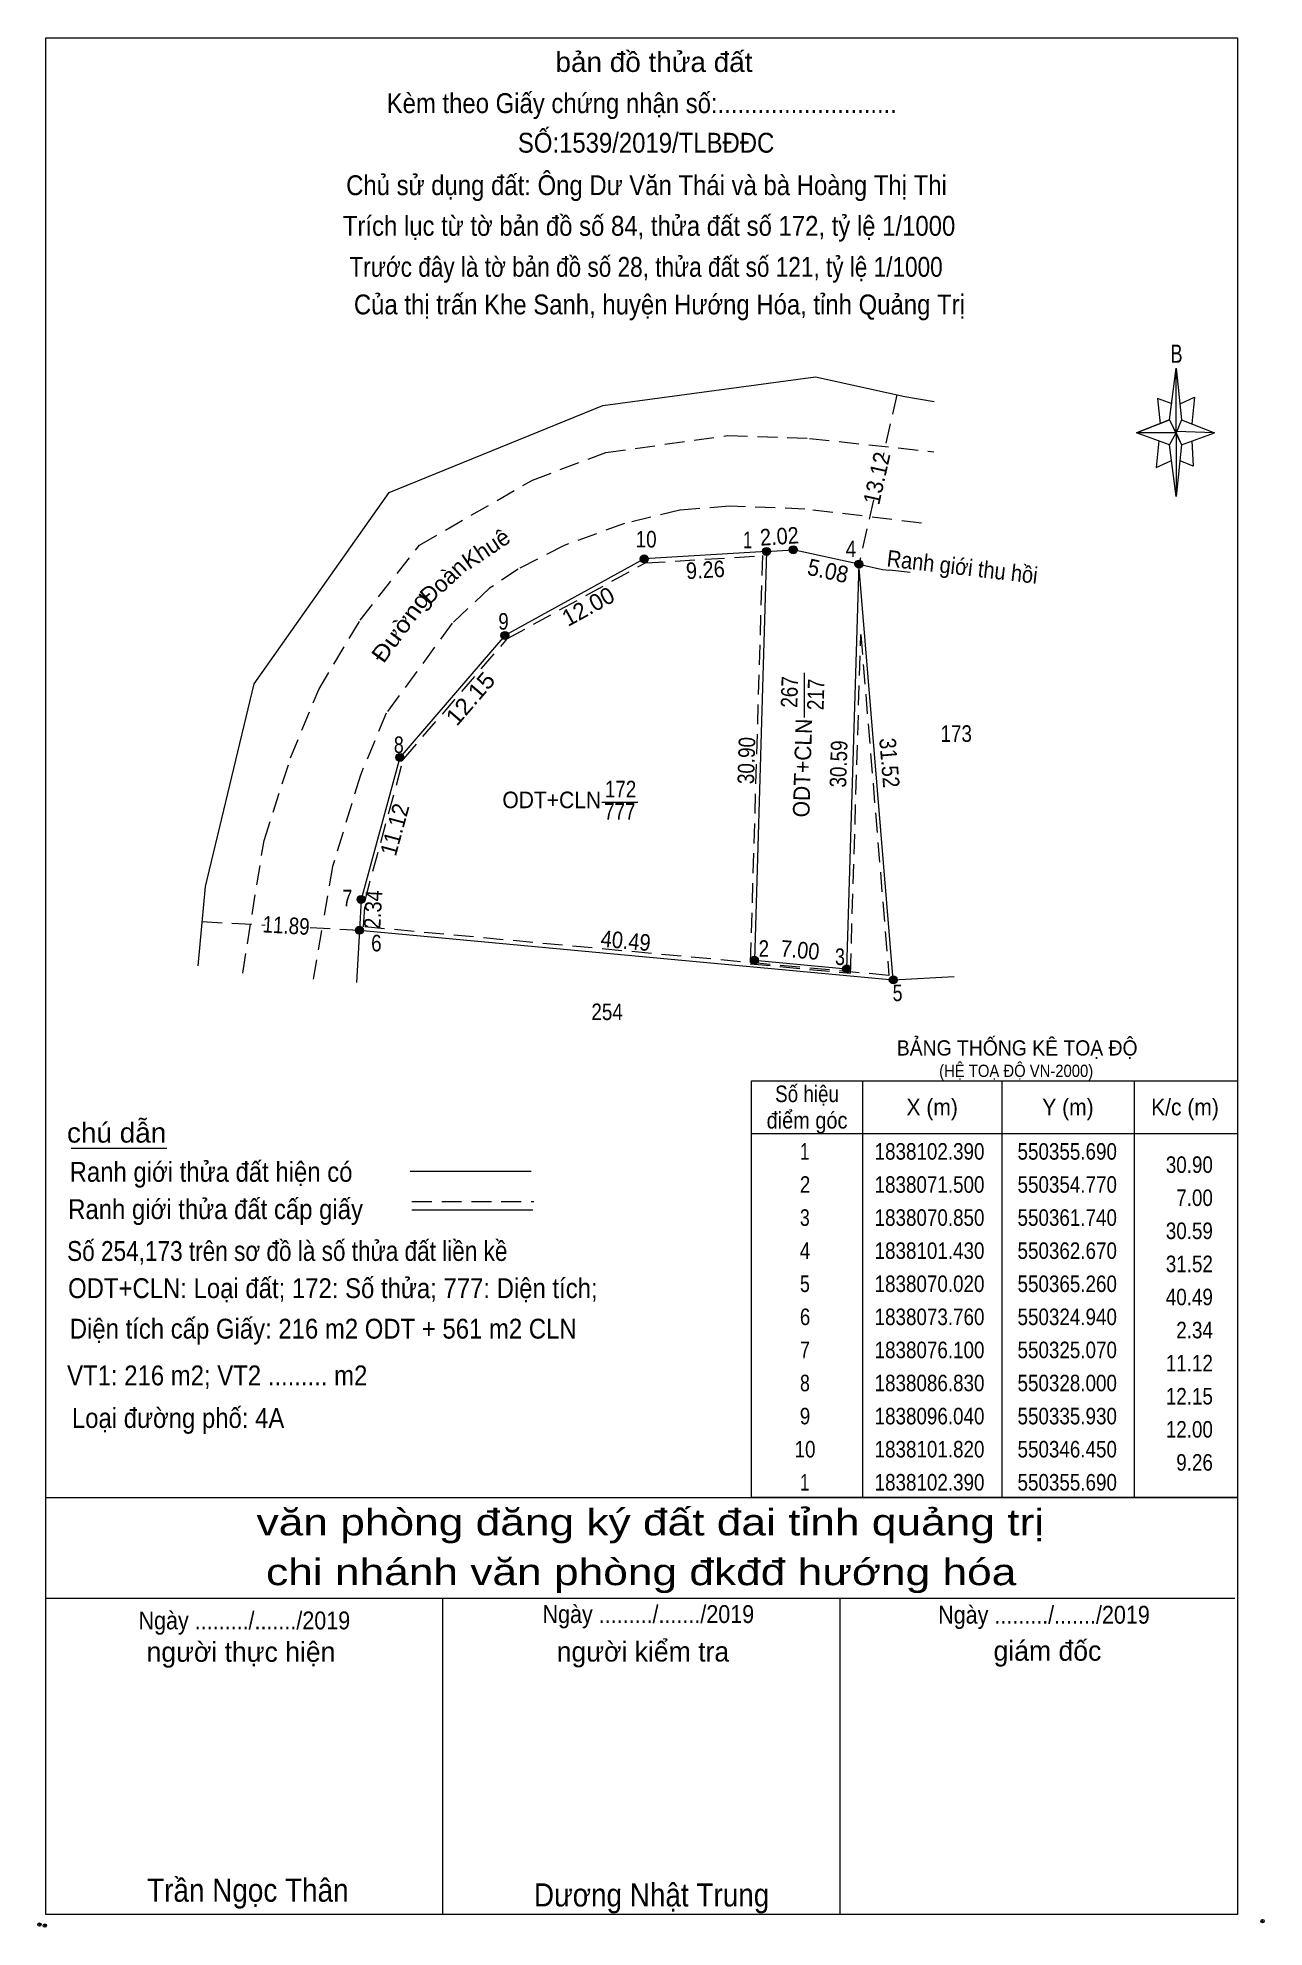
# Model space of a CAD drawing. Header units: metres. Extents: x 543288 to 552499, y 1822776 to 1839668.
# Drawn here: x 549741.4 to 549834.1, y 1837990.8 to 1838133.6 of the extents above; entities that cross this region are included whole.
import ezdxf
from ezdxf.enums import TextEntityAlignment as Align

# ---------------------------------------------------------------- set-up
doc = ezdxf.new("R2010")
doc.units = ezdxf.units.M
doc.header["$LTSCALE"] = 0.5
doc.header["$PDMODE"] = 32
doc.header["$PDSIZE"] = 0.25
doc.linetypes.add('MEDIUM_DASHED', pattern=[4.5, 3, -1.5])
for name, color, linetype, lineweight in [('1', 7, 'Continuous', 13), ('10', 7, 'Continuous', 13), ('17', 7, 'Continuous', 13), ('5', 7, 'Continuous', 13), ('6', 7, 'Continuous', 13), ('63', 7, 'Continuous', 13)]:
    doc.layers.add(name, color=color, linetype=linetype, lineweight=lineweight)

msp = doc.modelspace()

# ---------------------------------------------------------------- texts
at = {"layer": '1'}
for s, width, p in [('173', 0.85, (549810.805, 1838080.41)), ('ODT+CLN', 0.95, (549780.26, 1838075.4)), ('172', 0.85, (549785.455, 1838076.22)), ('777', 0.85, (549785.395, 1838074.53)), ('254', 0.85, (549784.44, 1838059.39))]:
    msp.add_text(s, height=1.25, dxfattribs=dict(at, width=width)).set_placement(p, align=Align.CENTER)
for s, height, width, p in [('BẢNG THỐNG KÊ TOẠ ĐỘ ', 1.15, 0.95, (549806.32, 1838056.71)), ('(HỆ TOẠ ĐỘ VN-2000)', 0.93, 0.9, (549809.52, 1838055.09))]:
    msp.add_text(s, height=height, dxfattribs=dict(at, width=width)).set_placement(p)
at = {"layer": '10'}
for s, width, p in [(' 10', 0.85, (549788.18, 1838095.1)), (' 1', 0.75, (549795.4, 1838095.04)), (' 4', 0.85, (549803.25, 1838094.37)), (' 9', 0.85, (549777.01, 1838088.89)), (' 8', 0.8, (549769.08, 1838079.57)), (' 7', 0.8, (549765.2, 1838067.98)), (' 6', 0.85, (549767.41, 1838064.58)), (' 2', 0.85, (549796.67, 1838064.17)), (' 3', 0.8, (549802.4, 1838063.55)), (' 5', 0.8, (549806.75, 1838060.82))]:
    msp.add_text(s, height=1.25, dxfattribs=dict(at, width=width)).set_placement(p, align=Align.RIGHT)
at = {"layer": '5'}
for s, height, width, p in [('bản đồ thửa đất', 1.5, 1.05, (549787.98, 1838131.03)), ('Kèm theo Giấy chứng nhận số:...........................', 1.5, 0.9, (549787.06, 1838127.92)), ('SỐ:1539/2019/TLBĐĐC', 1.5, 0.9, (549787.385, 1838124.93)), ('Chủ sử dụng đất: Ông Dư Văn Thái và bà Hoàng Thị Thi', 1.5, 0.9, (549787.415, 1838121.72)), ('Trích lục từ tờ bản đồ số 84, thửa đất số 172, tỷ lệ 1/1000 ', 1.5, 0.9, (549787.86, 1838118.65)), ('Trước đây là tờ bản đồ số 28, thửa đất số 121, tỷ lệ 1/1000 ', 1.5, 0.85, (549787.62, 1838115.55)), ('Của thị trấn Khe Sanh, huyện Hướng Hóa, tỉnh Quảng Trị', 1.5, 0.9, (549788.39, 1838112.71)), ('B', 1.378, 0.75, (549827.44, 1838109.05)), ('văn phòng đăng ký đất đai tỉnh quảng trị', 2, 1.25, (549787.705, 1838020.45)), ('chi nhánh văn phòng đkđđ hướng hóa', 2, 1.25, (549787.015, 1838016.69)), ('Ngày ........./......./2019', 1.35, 0.9, (549787.555, 1838013.83)), ('Ngày ........./......./2019', 1.35, 0.9, (549817.435, 1838013.78)), ('Ngày ........./......./2019', 1.35, 0.9, (549757.045, 1838013.35)), ('Trần Ngọc Thân', 1.75, 0.9, (549757.31, 1837992.77)), ('Dương Nhật Trung', 1.75, 0.9, (549787.8, 1837992.41))]:
    msp.add_text(s, height=height, dxfattribs=dict(at, width=width)).set_placement(p, align=Align.CENTER)
for s, p in [('người thực hiện', (549756.79, 1838010.9)), ('người kiểm tra', (549787.145, 1838010.92)), ('giám đốc', (549817.695, 1838010.98))]:
    msp.add_text(s, height=1.5, dxfattribs=at).set_placement(p, align=Align.CENTER)
at = {"layer": '6'}
for s, width, p in [('chú dẫn', 1.05, (549743.65, 1838050.13)), ('Ranh giới thửa đất hiện có ', 0.9, (549743.85, 1838047.17)), ('Ranh giới thửa đất cấp giấy', 0.9, (549743.74, 1838044.35)), ('Số 254,173 trên sơ đồ là số thửa đất liền kề', 0.85, (549743.66, 1838041.19)), ('ODT+CLN: Loại đất; 172: Số thửa; 777: Diện tích;', 0.9, (549743.73, 1838038.38)), ('Diện tích cấp Giấy: 216 m2 ODT + 561 m2 CLN', 0.9, (549743.86, 1838035.32)), ('VT1: 216 m2; VT2 ......... m2', 0.9, (549743.66, 1838031.79)), ('Loại đường phố: 4A', 0.9, (549744.02, 1838028.57))]:
    msp.add_text(s, height=1.5, dxfattribs=dict(at, width=width)).set_placement(p)
at = {"layer": '63'}
for s, rotation, width, p in [('13.12', 77.405, 0.95, (549805.4154, 1838100.1937)), ('2.02', 3.682, 0.9, (549797.4899, 1838095.3227)), ('9.26', 3.53, 0.9, (549791.8965, 1838092.7886)), ('5.08', 347.606, 0.95, (549800.9909, 1838092.7246)), ('Ranh giới thu hồi', 353.372, 0.9, (549811.1979, 1838093.0132)), ('Đường', 53.838, 1.15, (549769.345, 1838088.7212)), ('12.15', 49.271, 1.1, (549774.5873, 1838083.2722)), ('267', 88.294, 0.85, (549798.8355, 1838084.1614)), ('217', 88.294, 0.85, (549800.8255, 1838083.9714)), ('ODT+CLN', 88.294, 0.95, (549799.8207, 1838078.4164)), ('30.90', 88.294, 0.85, (549795.5845, 1838078.9814)), ('30.59', 88.258, 0.85, (549802.5454, 1838078.721)), ('31.52', 274.714, 0.9, (549805.1428, 1838078.7764)), ('11.12', 74.727, 0.95, (549769.0017, 1838073.6204)), ('2.34', 86.82, 0.9, (549767.3897, 1838067.7053)), ('11.89', 356.817, 0.85, (549760.1653, 1838065.918)), ('40.49', 354.701, 0.9, (549785.7923, 1838064.7682)), ('7.00', 354.672, 0.9, (549798.957, 1838064.0641))]:
    msp.add_text(s, height=1.25, rotation=rotation, dxfattribs=dict(at, width=width)).set_placement(p, align=Align.CENTER)
for s, rotation, p in [('Khuê', 33.996, (549775.6405, 1838094.4843)), ('Đoàn ', 43.018, (549772.6537, 1838092.2524)), ('12.00', 28.786, (549783.314, 1838090.0906))]:
    msp.add_text(s, height=1.25, rotation=rotation, dxfattribs=at).set_placement(p, align=Align.CENTER)
for s, width, p in [('Số hiệu', 0.85, (549799.54, 1838053.19)), ('điểm góc', 0.9, (549799.54, 1838051.19)), ('X (m)', 0.95, (549808.99, 1838052.19)), ('Y (m)', 0.95, (549819.245, 1838052.19)), ('K/c (m)', 0.95, (549828.085, 1838052.19)), (' 1', 0.75, (549799.19, 1838048.84)), ('1838102.390', 0.85, (549808.79, 1838048.84)), ('550355.690', 0.85, (549819.19, 1838048.84)), (' 2', 0.85, (549799.195, 1838046.34)), ('1838071.500', 0.85, (549808.79, 1838046.34)), ('550354.770', 0.85, (549819.19, 1838046.34)), (' 3', 0.8, (549799.185, 1838043.84)), ('1838070.850', 0.85, (549808.79, 1838043.84)), ('550361.740', 0.85, (549819.19, 1838043.84)), (' 4', 0.85, (549799.19, 1838041.34)), ('1838101.430', 0.85, (549808.79, 1838041.34)), ('550362.670', 0.85, (549819.19, 1838041.34)), (' 5', 0.8, (549799.195, 1838038.84)), ('1838070.020', 0.85, (549808.79, 1838038.84)), ('550365.260', 0.85, (549819.19, 1838038.84)), (' 6', 0.85, (549799.195, 1838036.34)), ('1838073.760', 0.85, (549808.79, 1838036.34)), ('550324.940', 0.85, (549819.19, 1838036.34)), (' 7', 0.8, (549799.195, 1838033.84)), ('1838076.100', 0.85, (549808.79, 1838033.84)), ('550325.070', 0.85, (549819.19, 1838033.84)), (' 8', 0.8, (549799.195, 1838031.34)), ('1838086.830', 0.85, (549808.79, 1838031.34)), ('550328.000', 0.85, (549819.19, 1838031.34)), (' 9', 0.85, (549799.19, 1838028.84)), ('1838096.040', 0.85, (549808.79, 1838028.84)), ('550335.930', 0.85, (549819.19, 1838028.84)), (' 10', 0.85, (549799.19, 1838026.34)), ('1838101.820', 0.85, (549808.79, 1838026.34)), ('550346.450', 0.85, (549819.19, 1838026.34)), (' 1', 0.75, (549799.19, 1838023.84)), ('1838102.390', 0.85, (549808.79, 1838023.84)), ('550355.690', 0.85, (549819.19, 1838023.84))]:
    msp.add_text(s, height=1.25, dxfattribs=dict(at, width=width)).set_placement(p, align=Align.CENTER)
at = {"layer": '63', "width": 0.85}
for s, p in [('30.90', (549830.19, 1838047.84)), ('7.00', (549830.19, 1838045.34)), ('30.59', (549830.19, 1838042.84)), ('31.52', (549830.19, 1838040.34)), ('40.49', (549830.19, 1838037.84)), ('2.34', (549830.19, 1838035.34)), ('11.12', (549830.19, 1838032.84)), ('12.15', (549830.19, 1838030.34)), ('12.00', (549830.19, 1838027.84)), ('9.26', (549830.19, 1838025.34))]:
    msp.add_text(s, height=1.25, dxfattribs=at).set_placement(p, align=Align.RIGHT)

# ---------------------------------------------------------------- hatches: boundary and pattern name
at = {"layer": '10'}
for points in [[(549796.78, 1838094.8, 1), (549796.18, 1838094.8, 1)], [(549798.8, 1838094.93, 1), (549798.2, 1838094.93, 1)], [(549787.54, 1838094.23, 1), (549786.94, 1838094.23, 1)], [(549803.76, 1838093.84, 1), (549803.16, 1838093.84, 1)], [(549777.02, 1838088.45, 1), (549776.42, 1838088.45, 1)], [(549769.09, 1838079.24, 1), (549768.49, 1838079.24, 1)], [(549766.16, 1838068.51, 1), (549765.56, 1838068.51, 1)], [(549766.03, 1838066.17, 1), (549765.43, 1838066.17, 1)], [(549795.86, 1838063.91, 1), (549795.26, 1838063.91, 1)], [(549802.83, 1838063.26, 1), (549802.23, 1838063.26, 1)], [(549806.35, 1838062.43, 1), (549805.75, 1838062.43, 1)]]:
    msp.add_hatch(color=256, dxfattribs=at).paths.add_polyline_path(points)

# ---------------------------------------------------------------- linework, layer by layer
at = {"layer": '1'}
for p, q in [((549796.48, 1838094.8), (549795.56, 1838063.91)), ((549796.48, 1838094.8), (549798.5, 1838094.93)), ((549803.46, 1838093.84), (549802.53, 1838063.26))]:
    msp.add_line(p, q, dxfattribs=at)
at = {"layer": '1', "linetype": 'MEDIUM_DASHED'}
msp.add_lwpolyline([(549796.17, 1838094.48), (549795.25, 1838063.64), (549802.82, 1838062.93), (549803.6, 1838088.51), (549805.72, 1838062.76), (549766.05, 1838066.44), (549766.16, 1838068.46), (549769.06, 1838079.1), (549776.91, 1838088.21), (549787.33, 1838093.93)], close=True, dxfattribs=at)
at = {"layer": '1'}
msp.add_lwpolyline([(549806.05, 1838062.43), (549803.46, 1838093.84), (549805.25, 1838093.44)], dxfattribs=at)
at = {"layer": '10'}
for p, q in [((549806.92, 1838106.51), (549809.13, 1838106.13)), ((549803.46, 1838093.84), (549798.5, 1838094.93)), ((549805.25, 1838093.44), (549805.77, 1838093.38)), ((549807.34, 1838093.2), (549805.77, 1838093.38)), ((549799.32, 1838085.63), (549799.32, 1838082.26)), ((549784.03, 1838075.86), (549786.75, 1838075.86)), ((549753.55, 1838063.48), (549754.11, 1838069.49)), ((549765.86, 1838068.51), (549765.73, 1838066.17)), ((549765.73, 1838066.17), (549765.51, 1838062.23)), ((549765.73, 1838066.17), (549806.05, 1838062.43)), ((549795.56, 1838063.91), (549802.53, 1838063.26))]:
    msp.add_line(p, q, dxfattribs=at)
at = {"layer": '10', "linetype": 'MEDIUM_DASHED'}
for p, q in [((549799.72, 1838103.34), (549809.11, 1838102.33)), ((549808.18, 1838096.94), (549799.38, 1838098)), ((549756.92, 1838062.93), (549758.53, 1838072.96)), ((549763.71, 1838071), (549763.01, 1838066.87)), ((549762.27, 1838062.47), (549763.01, 1838066.87))]:
    msp.add_line(p, q, dxfattribs=at)
at = {"layer": '10'}
for points in [[(549754.11, 1838069.49), (549757.78, 1838084.79), (549767.97, 1838099.26), (549784.12, 1838105.82), (549800.17, 1838107.98), (549806.92, 1838106.51)], [(549796.48, 1838094.8), (549787.24, 1838094.23), (549776.72, 1838088.45), (549768.79, 1838079.24), (549765.86, 1838068.51)]]:
    msp.add_lwpolyline(points, dxfattribs=at)
at = {"layer": '10', "linetype": 'MEDIUM_DASHED'}
for points in [[(549758.53, 1838072.96), (549760.54, 1838079.21), (549762.66, 1838084.36), (549765.79, 1838089.6), (549770.28, 1838095.28), (549778.8, 1838100.19), (549784.34, 1838102.27), (549793.55, 1838103.56), (549799.72, 1838103.34)], [(549799.38, 1838098), (549793.69, 1838098.22), (549789.94, 1838097.92), (549785.76, 1838096.91), (549781.19, 1838095.24), (549777.72, 1838093.47), (549775.57, 1838092.02), (549772.73, 1838089.37), (549767.76, 1838082.57), (549765.81, 1838077.9), (549763.71, 1838071)]]:
    msp.add_lwpolyline(points, dxfattribs=at)
at = {"layer": '10'}
for centre in [(549796.48, 1838094.8), (549798.5, 1838094.93), (549787.24, 1838094.23), (549803.46, 1838093.84), (549776.72, 1838088.45), (549768.79, 1838079.24), (549765.86, 1838068.51), (549765.73, 1838066.17), (549795.56, 1838063.91), (549802.53, 1838063.26), (549806.05, 1838062.43)]:
    msp.add_circle(centre, 0.3, dxfattribs=at)
at = {"layer": '17'}
msp.add_line((549743.96, 1838049.72), (549751.2, 1838049.72), dxfattribs=at)
at = {"layer": '5'}
for p, q in [((549826.91, 1838104.75), (549827.41, 1838108.65)), ((549826.91, 1838102.85), (549824.41, 1838103.75)), ((549827.81, 1838104.75), (549830.31, 1838103.75)), ((549827.81, 1838102.85), (549827.41, 1838098.95)), ((549828.61, 1838103.15), (549828.71, 1838101.25)), ((549828.71, 1838101.25), (549827.71, 1838101.65)), ((549742.04, 1838023.31), (549832.04, 1838023.31)), ((549742.04, 1838015.71), (549831.84, 1838015.71)), ((549742.04, 1838015.71), (549831.84, 1838015.71)), ((549742.04, 1838015.71), (549831.84, 1838015.71)), ((549772.04, 1837991.81), (549772.04, 1838015.71)), ((549802.04, 1837991.81), (549802.04, 1838015.71))]:
    msp.add_line(p, q, dxfattribs=at)
for points in [[(549742.04, 1838133.61), (549832.04, 1838133.61), (549832.04, 1837991.81), (549742.04, 1837991.81)], [(549827.41, 1838108.65), (549827.81, 1838104.75), (549827.41, 1838103.75)], [(549827.41, 1838103.75), (549824.41, 1838103.75), (549826.91, 1838104.75), (549827.81, 1838102.85), (549830.31, 1838103.75), (549827.41, 1838103.85)], [(549827.41, 1838103.75), (549827.41, 1838098.95), (549826.91, 1838102.85)]]:
    msp.add_lwpolyline(points, close=True, dxfattribs=at)
for points in [[(549827.11, 1838105.95), (549826.01, 1838106.35), (549826.21, 1838104.45)], [(549827.71, 1838105.95), (549828.81, 1838106.45), (549828.61, 1838104.45)], [(549827.41, 1838103.75), (549826.91, 1838104.75), (549824.41, 1838103.75)], [(549827.41, 1838103.75), (549827.81, 1838102.85), (549830.31, 1838103.75)], [(549826.11, 1838103.15), (549825.91, 1838101.15), (549827.01, 1838101.65)], [(549832.04, 1837991.81), (549742.04, 1837991.81), (549742.04, 1838015.71)]]:
    msp.add_lwpolyline(points, dxfattribs=at)
for p in [(549741.57, 1837991.04), (549741.97, 1837990.97)]:
    msp.add_point(p, dxfattribs=at)
at = {"layer": '6'}
for p, q in [((549769.56, 1838047.98), (549778.7, 1838047.98)), ((549769.7, 1838045.05), (549778.84, 1838045.05))]:
    msp.add_line(p, q, dxfattribs=at)
at = {"layer": '6', "linetype": 'MEDIUM_DASHED'}
msp.add_line((549769.7, 1838045.67), (549778.9, 1838045.67), dxfattribs=at)
at = {"layer": '6'}
msp.add_point((549833.94, 1837991.31), dxfattribs=at)
at = {"layer": '63', "linetype": 'MEDIUM_DASHED'}
for p, q in [((549806.32, 1838106.64), (549805.25, 1838101.85)), ((549804.55, 1838098.7), (549803.46, 1838093.84)), ((549753.86, 1838066.83), (549758.61, 1838066.57)), ((549762.02, 1838066.38), (549765.73, 1838066.17))]:
    msp.add_line(p, q, dxfattribs=at)
at = {"layer": '63'}
for p, q in [((549806.05, 1838062.43), (549810.65, 1838062.69)), ((549803.74, 1838054.81), (549803.74, 1838023.31)), ((549814.24, 1838054.81), (549814.24, 1838023.31)), ((549824.24, 1838054.81), (549824.24, 1838023.31)), ((549795.34, 1838050.81), (549832.04, 1838050.81))]:
    msp.add_line(p, q, dxfattribs=at)
msp.add_lwpolyline([(549795.34, 1838054.81), (549832.04, 1838054.81), (549832.04, 1838023.31), (549795.34, 1838023.31)], close=True, dxfattribs=at)

msp.set_redraw_order([(e.dxf.handle, doc.entitydb.next_handle()) for e in msp.query("TEXT MTEXT ATTDEF DIMENSION ARC_DIMENSION")])  # texts and dimensions are drawn at this point

doc.saveas('drawing.dxf')
